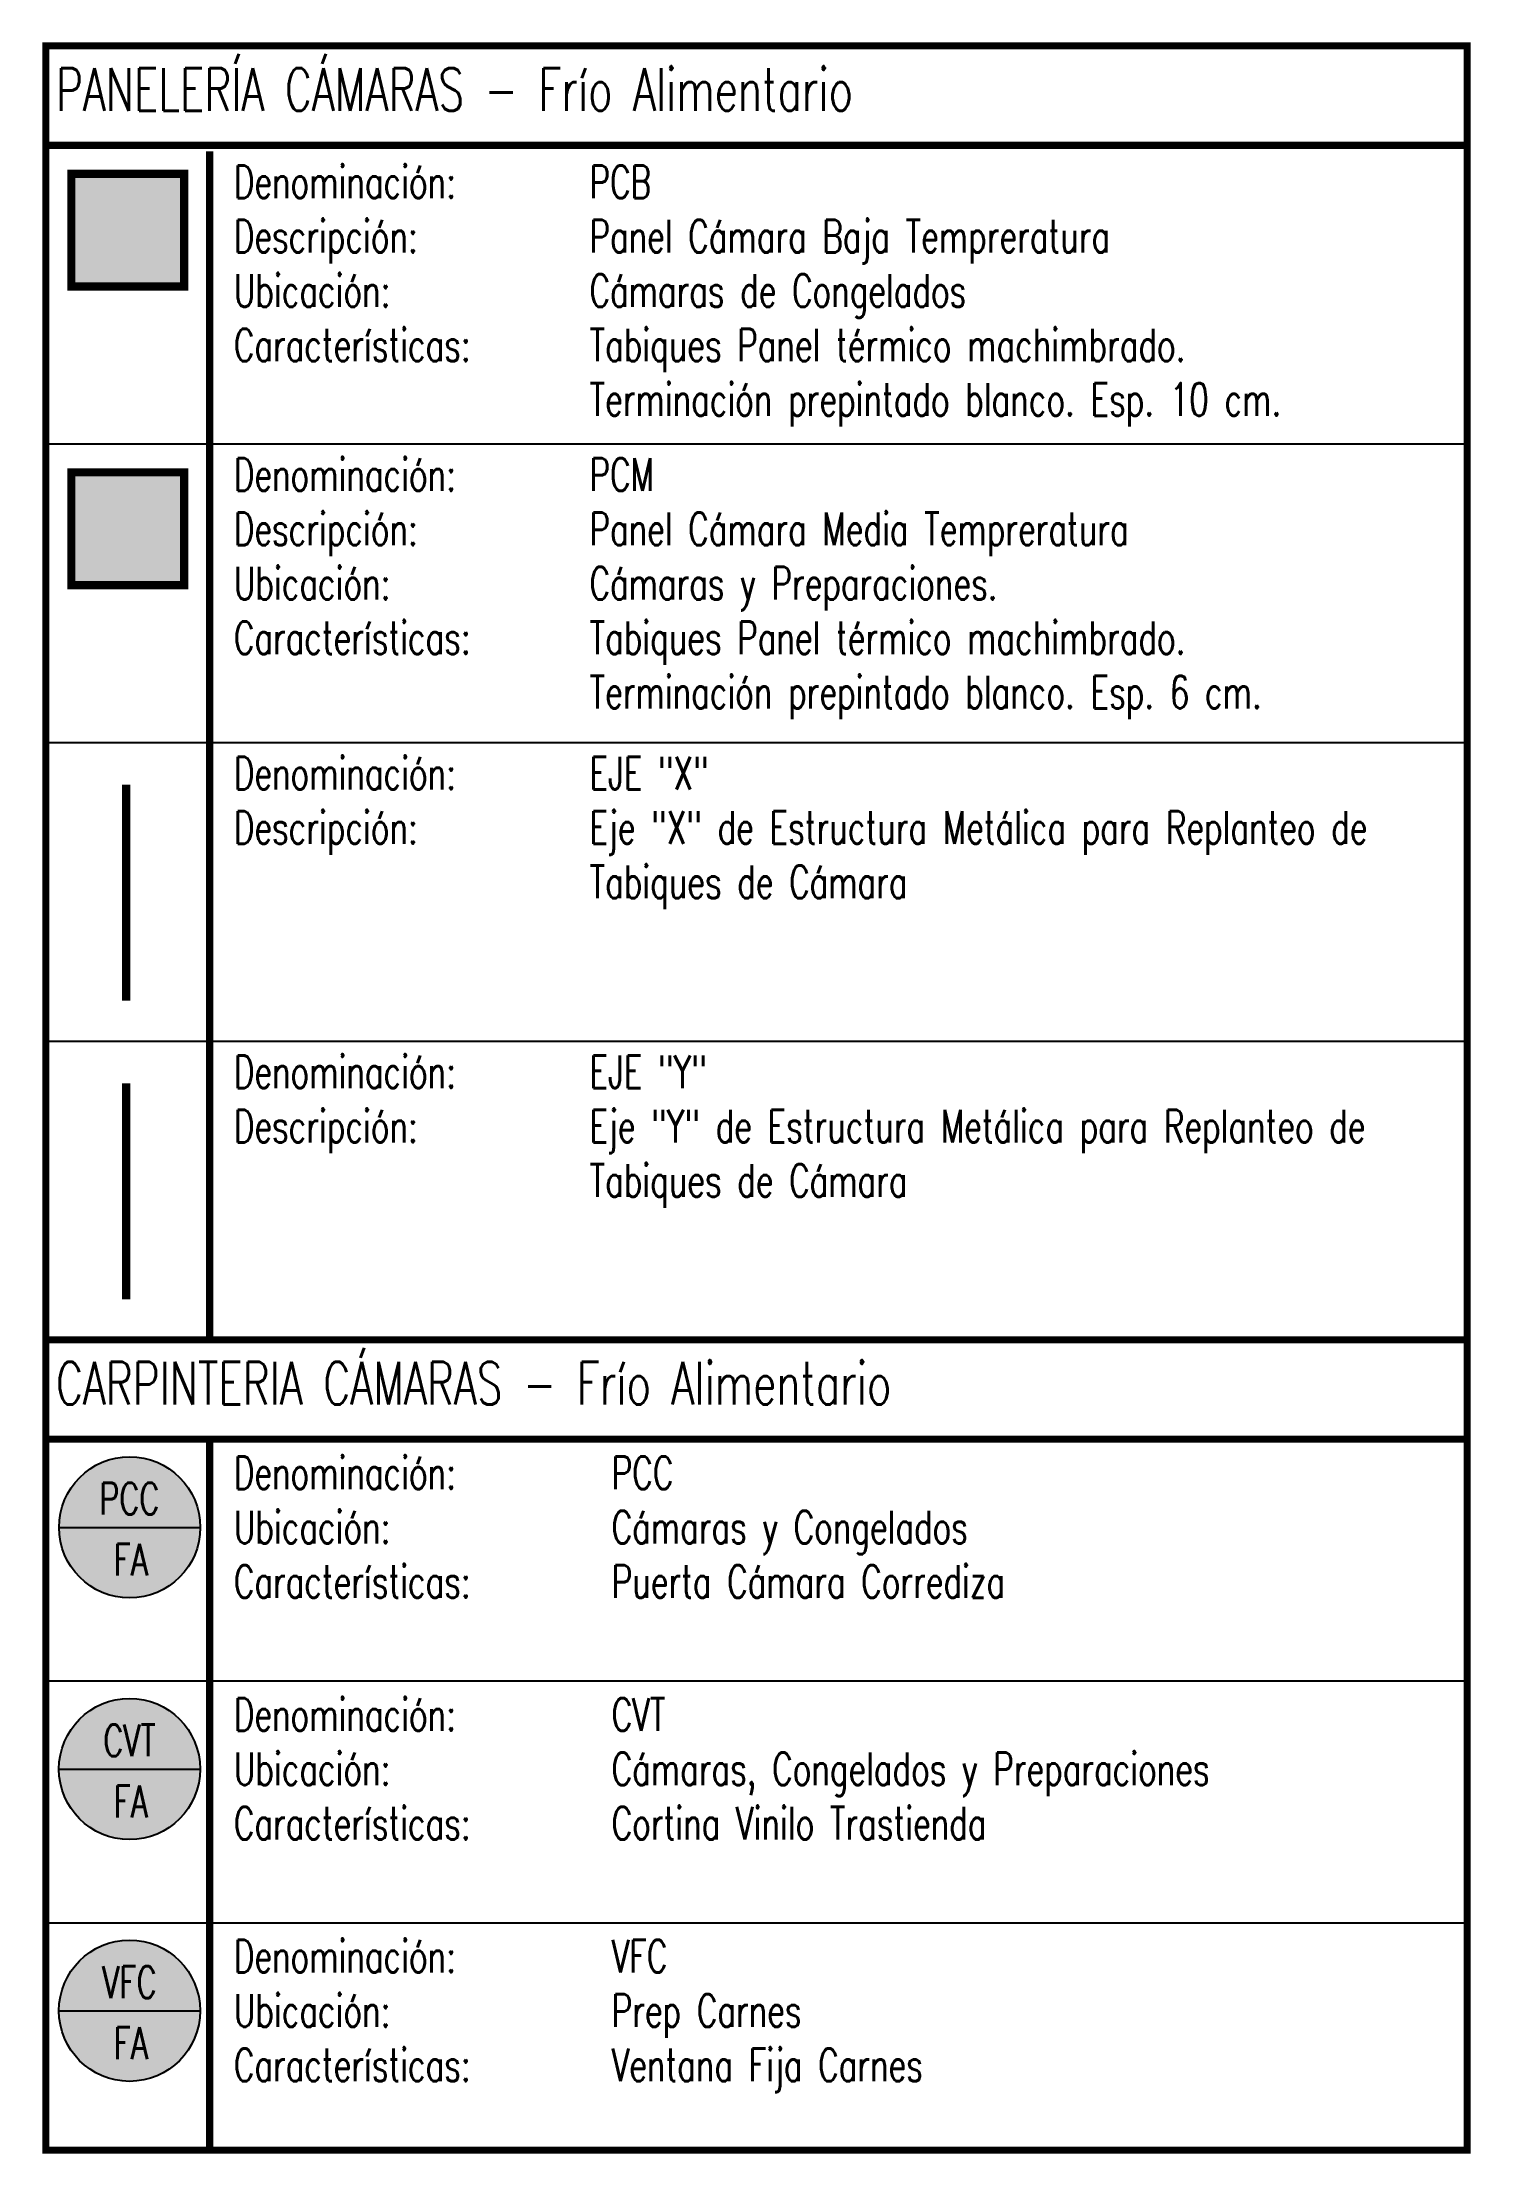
# Model space of a CAD drawing. Header units: millimetres. Extents: x -579 to 213, y -67 to 509.
# Drawn here: x 112.2 to 212.7, y -66.7 to 81.8 of the extents above; entities that cross this region are included whole.
import ezdxf
from ezdxf.enums import TextEntityAlignment as Align

# ---------------------------------------------------------------- set-up
doc = ezdxf.new("R2010")
doc.units = ezdxf.units.MM
doc.header["$LTSCALE"] = 0.1
for name, color, linetype in [('00 - EJE-DIST -X-  MUROS', 92, 'Continuous'), ('00 - EJE-DIST -Y- MUROS', 10, 'Continuous'), ('01 PCB Panel Baja Tº', 162, 'Continuous'), ('02 PCM Panel Media Tº', 132, 'Continuous'), ('A-CARPINTERIA CAMARA', 161, 'Continuous'), ('A-COTAS', 7, 'Continuous'), ('A-HATCH BLANCO', 255, 'Continuous'), ('A-ROTULO', 251, 'Continuous'), ('CARP Cámara', 161, 'Continuous')]:
    doc.layers.add(name, color=color, linetype=linetype)
doc.styles.add('ROMANS', font='romans.shx', dxfattribs={"width": 0.7})
doc.styles.add('VAUX', font='romans.shx', dxfattribs={"width": 0.85})

msp = doc.modelspace()

# ---------------------------------------------------------------- texts
at = {"color": 7, "char_height": 2.29461, "attachment_point": 1, "style": 'ROMANS'}
for s, insert, width in [('{\\H1.3074x;\\C2;PANELERÍA CÁMARAS \\C7;- Frío Alimentario}  ', (113.138, 79.983), 97.4836), ('{\\H1.3074x;\\C2;CARPINTERIA CÁMARAS \\C7;- Frío Alimentario}  ', (113.138, -11.017), 97.4836), ('{\\C2;Denominación:  }      \\PUbicación:  \\P{\\C2;Características:} \\P\\P\\P         ', (125.654, -17.657), 97.4836), ('{\\C2;PCC\\P}Cámaras y Congelados\\P{\\C2;Puerta Cámara Corrediza}', (152.235, -17.657), 59.51669), ('{\\C2;Denominación:  }      \\PUbicación: \\P{\\C2;Características:} \\P\\P\\P         ', (125.654, -34.657), 97.4836), ('{\\C2;CVT\\P}Cámaras, Congelados y Preparaciones\\P{\\C2;Cortina Vinilo Trastienda}', (152.235, -34.657), 59.51669), ('{\\C2;Denominación:  }      \\PUbicación:  \\P{\\C2;Características:} \\P\\P\\P         ', (125.654, -51.657), 97.4836), ('{\\C2;VFC\\P}Prep Carnes\\P{\\C2;Ventana Fija Carnes}', (152.235, -51.657), 59.51669)]:
    msp.add_mtext(s, dxfattribs=dict(at, insert=insert, width=width))
at = {"layer": '00 - EJE-DIST -X-  MUROS', "color": 7, "char_height": 2.29461, "attachment_point": 1, "style": 'ROMANS'}
for s, insert, width in [('{\\C2;Denominación:} \\P{\\C2;Descripción:  }     ', (125.654, 31.544), 97.4836), ('{\\C2;EJE "X"\\PEje "X" de Estructura Metálica para Replanteo de Tabiques de Cámara}', (150.673, 31.544), 61.74713)]:
    msp.add_mtext(s, dxfattribs=dict(at, insert=insert, width=width))
at = {"layer": '00 - EJE-DIST -Y- MUROS', "color": 7, "char_height": 2.29461, "attachment_point": 1, "style": 'ROMANS'}
for s, insert, width in [('{\\C2;Denominación:} \\P{\\C2;Descripción:  }     ', (125.654, 10.544), 97.4836), ('{\\C2;EJE "Y"\\PEje "Y" de Estructura Metálica para Replanteo de Tabiques de Cámara}', (150.673, 10.544), 61.74713)]:
    msp.add_mtext(s, dxfattribs=dict(at, insert=insert, width=width))
at = {"layer": '01 PCB Panel Baja Tº', "color": 7, "char_height": 2.29461, "attachment_point": 1, "style": 'ROMANS'}
for s, insert, width in [('{\\C2;Denominación:} \\P{\\C2;Descripción:  }     \\PUbicación: \\PCaracterísticas:', (125.654, 73.128), 97.4836), ('{\\C2;PCB\\PPanel Cámara Baja Tempreratura\\P}Cámaras de Congelados\\PTabiques Panel térmico machimbrado. \\PTerminación prepintado blanco. Esp. 10 cm.', (150.673, 73.128), 61.74713)]:
    msp.add_mtext(s, dxfattribs=dict(at, insert=insert, width=width))
at = {"layer": '02 PCM Panel Media Tº', "color": 7, "char_height": 2.29461, "attachment_point": 1, "style": 'ROMANS'}
for s, insert, width in [('{\\C2;Denominación:} \\P{\\C2;Descripción:  }     \\PUbicación: \\PCaracterísticas:', (125.654, 52.544), 97.4836), ('{\\C2;PCM\\PPanel Cámara Media Tempreratura\\P}Cámaras y Preparaciones.\\PTabiques Panel térmico machimbrado. \\PTerminación prepintado blanco. Esp. 6 cm.', (150.673, 52.544), 61.74713)]:
    msp.add_mtext(s, dxfattribs=dict(at, insert=insert, width=width))

# ---------------------------------------------------------------- blocks, each defined once
blk = doc.blocks.new('PPC')
h = blk.add_hatch(color=255)
edge = h.paths.add_edge_path()
edge.add_arc((731.707, 1092.022), 0.4, 0, 360)
blk = doc.blocks.new('CC')
at = {"layer": 'CARP Cámara'}
blk.add_line((4035.249, -1231.513), (4036.049, -1231.513), dxfattribs=at)
blk.add_circle((4035.649, -1231.513), 0.4, dxfattribs=at)
at = {"layer": 'A-HATCH BLANCO'}
blk.add_blockref('PPC', (3303.941, -2323.535), dxfattribs=at)
at = {"layer": 'CARP Cámara', "style": 'VAUX', "width": 0.85}
for tag, p in [('XXX', (4035.649, -1231.351)), ('FA', (4035.656, -1231.697))]:
    blk.add_attdef(tag, text='', height=0.182, dxfattribs=at).set_placement(p, align=Align.MIDDLE_CENTER)
blk = doc.blocks.new('PCC')
ref = blk.add_blockref('CC', (0.191, -2.268))
ref.add_attrib('XXX', 'PCC', dxfattribs={"layer": 'A-CARPINTERIA CAMARA', "height": 0.18, "style": 'VAUX', "width": 0.7}).set_placement((4035.839, -1233.618), align=Align.MIDDLE_CENTER)
ref.add_attrib('FA', 'FA', dxfattribs={"layer": 'A-CARPINTERIA CAMARA', "height": 0.18, "style": 'VAUX', "width": 0.7}).set_placement((4035.847, -1233.964), align=Align.MIDDLE_CENTER)
blk = doc.blocks.new('CVT')
ref = blk.add_blockref('CC', (0.374, -3.744))
ref.add_attrib('XXX', 'CVT', dxfattribs={"layer": 'A-CARPINTERIA CAMARA', "height": 0.18, "style": 'VAUX', "width": 0.7}).set_placement((4036.023, -1235.095), align=Align.MIDDLE_CENTER)
ref.add_attrib('FA', 'FA', dxfattribs={"layer": 'A-CARPINTERIA CAMARA', "height": 0.18, "style": 'VAUX', "width": 0.7}).set_placement((4036.03, -1235.441), align=Align.MIDDLE_CENTER)
blk = doc.blocks.new('VFC')
ref = blk.add_blockref('CC', (-2277.9596, 795.6363), dxfattribs=dict(xscale=0.6250000000001421, yscale=0.6250000000001421, zscale=0.6250000000001421))
ref.add_attrib('XXX', 'VFC', dxfattribs={"layer": 'A-CARPINTERIA CAMARA', "height": 0.1125, "style": 'VAUX', "width": 0.7}).set_placement((244.3208, 26.042), align=Align.MIDDLE_CENTER)
ref.add_attrib('FA', 'FA', dxfattribs={"layer": 'A-CARPINTERIA CAMARA', "height": 0.1125, "style": 'VAUX', "width": 0.7}).set_placement((244.3256, 25.8259), align=Align.MIDDLE_CENTER)

# ---------------------------------------------------------------- hatches: boundary and pattern name
at = {"layer": '01 PCB Panel Baja Tº'}
h = msp.add_hatch(color=256, dxfattribs=at)
h.dxf.hatch_style = 1
h.paths.add_polyline_path([(114.222, 72.549), (122.149, 72.549), (122.149, 64.622), (114.222, 64.622)])
at = {"layer": '02 PCM Panel Media Tº'}
h = msp.add_hatch(color=256, dxfattribs=at)
h.dxf.hatch_style = 1
h.paths.add_polyline_path([(114.222, 51.549), (122.149, 51.549), (122.149, 43.622), (114.222, 43.622)])

# ---------------------------------------------------------------- linework, layer by layer
for p, q in [((112.42, 53.549), (212.42, 53.549)), ((112.42, 32.549), (212.42, 32.549)), ((112.42, 11.549), (212.42, 11.549)), ((112.42, -33.451), (212.42, -33.451)), ((112.42, -50.451), (212.42, -50.451))]:
    msp.add_line(p, q)
at = {"layer": '00 - EJE-DIST -X-  MUROS', "const_width": 0.579}
msp.add_lwpolyline([(118.071, 29.588), (118.071, 14.386)], dxfattribs=at)
at = {"layer": '00 - EJE-DIST -Y- MUROS', "const_width": 0.579}
msp.add_lwpolyline([(118.071, 8.588), (118.071, -6.614)], dxfattribs=at)
at = {"layer": '01 PCB Panel Baja Tº', "const_width": 0.579}
msp.add_lwpolyline([(114.222, 72.549), (122.149, 72.549), (122.149, 64.622), (114.222, 64.622)], close=True, dxfattribs=at)
at = {"layer": '02 PCM Panel Media Tº', "const_width": 0.579}
msp.add_lwpolyline([(114.222, 51.549), (122.149, 51.549), (122.149, 43.622), (114.222, 43.622)], close=True, dxfattribs=at)
at = {"layer": 'A-ROTULO', "const_width": 0.5}
for points in [[(112.42, 74.549), (212.42, 74.549), (212.42, 81.549), (112.42, 81.549)], [(212.42, 74.549), (112.42, 74.549), (112.42, -66.451), (212.42, -66.451)], [(112.42, -16.451), (212.42, -16.451), (212.42, -9.451), (112.42, -9.451)]]:
    msp.add_lwpolyline(points, close=True, dxfattribs=at)
for points in [[(123.952, 74.133), (123.952, -9.451)], [(123.952, -16.451), (123.952, -66.451)]]:
    msp.add_lwpolyline(points, dxfattribs=at)

# ---------------------------------------------------------------- block references
for name, p, xscale, yscale, zscale in [('PCC', (-49991.878, 15296.348), 12.41629929143525, 12.41629929143525, 12.41629929143525), ('CVT', (-49994.155, 15297.677), 12.41629929143243, 12.41629929143243, 12.41629929143243)]:
    msp.add_blockref(name, p, dxfattribs=dict(xscale=xscale, yscale=yscale, zscale=zscale))
at = {"layer": 'A-COTAS', "xscale": 19.86607886629193, "yscale": 19.86607886629193, "zscale": 19.86607886629193}
msp.add_blockref('VFC', (-4735.388, -571.981), dxfattribs=at)

msp.set_redraw_order([(e.dxf.handle, doc.entitydb.next_handle()) for e in msp.query("TEXT MTEXT ATTDEF DIMENSION ARC_DIMENSION")])  # texts and dimensions are drawn at this point

doc.saveas('drawing.dxf')
